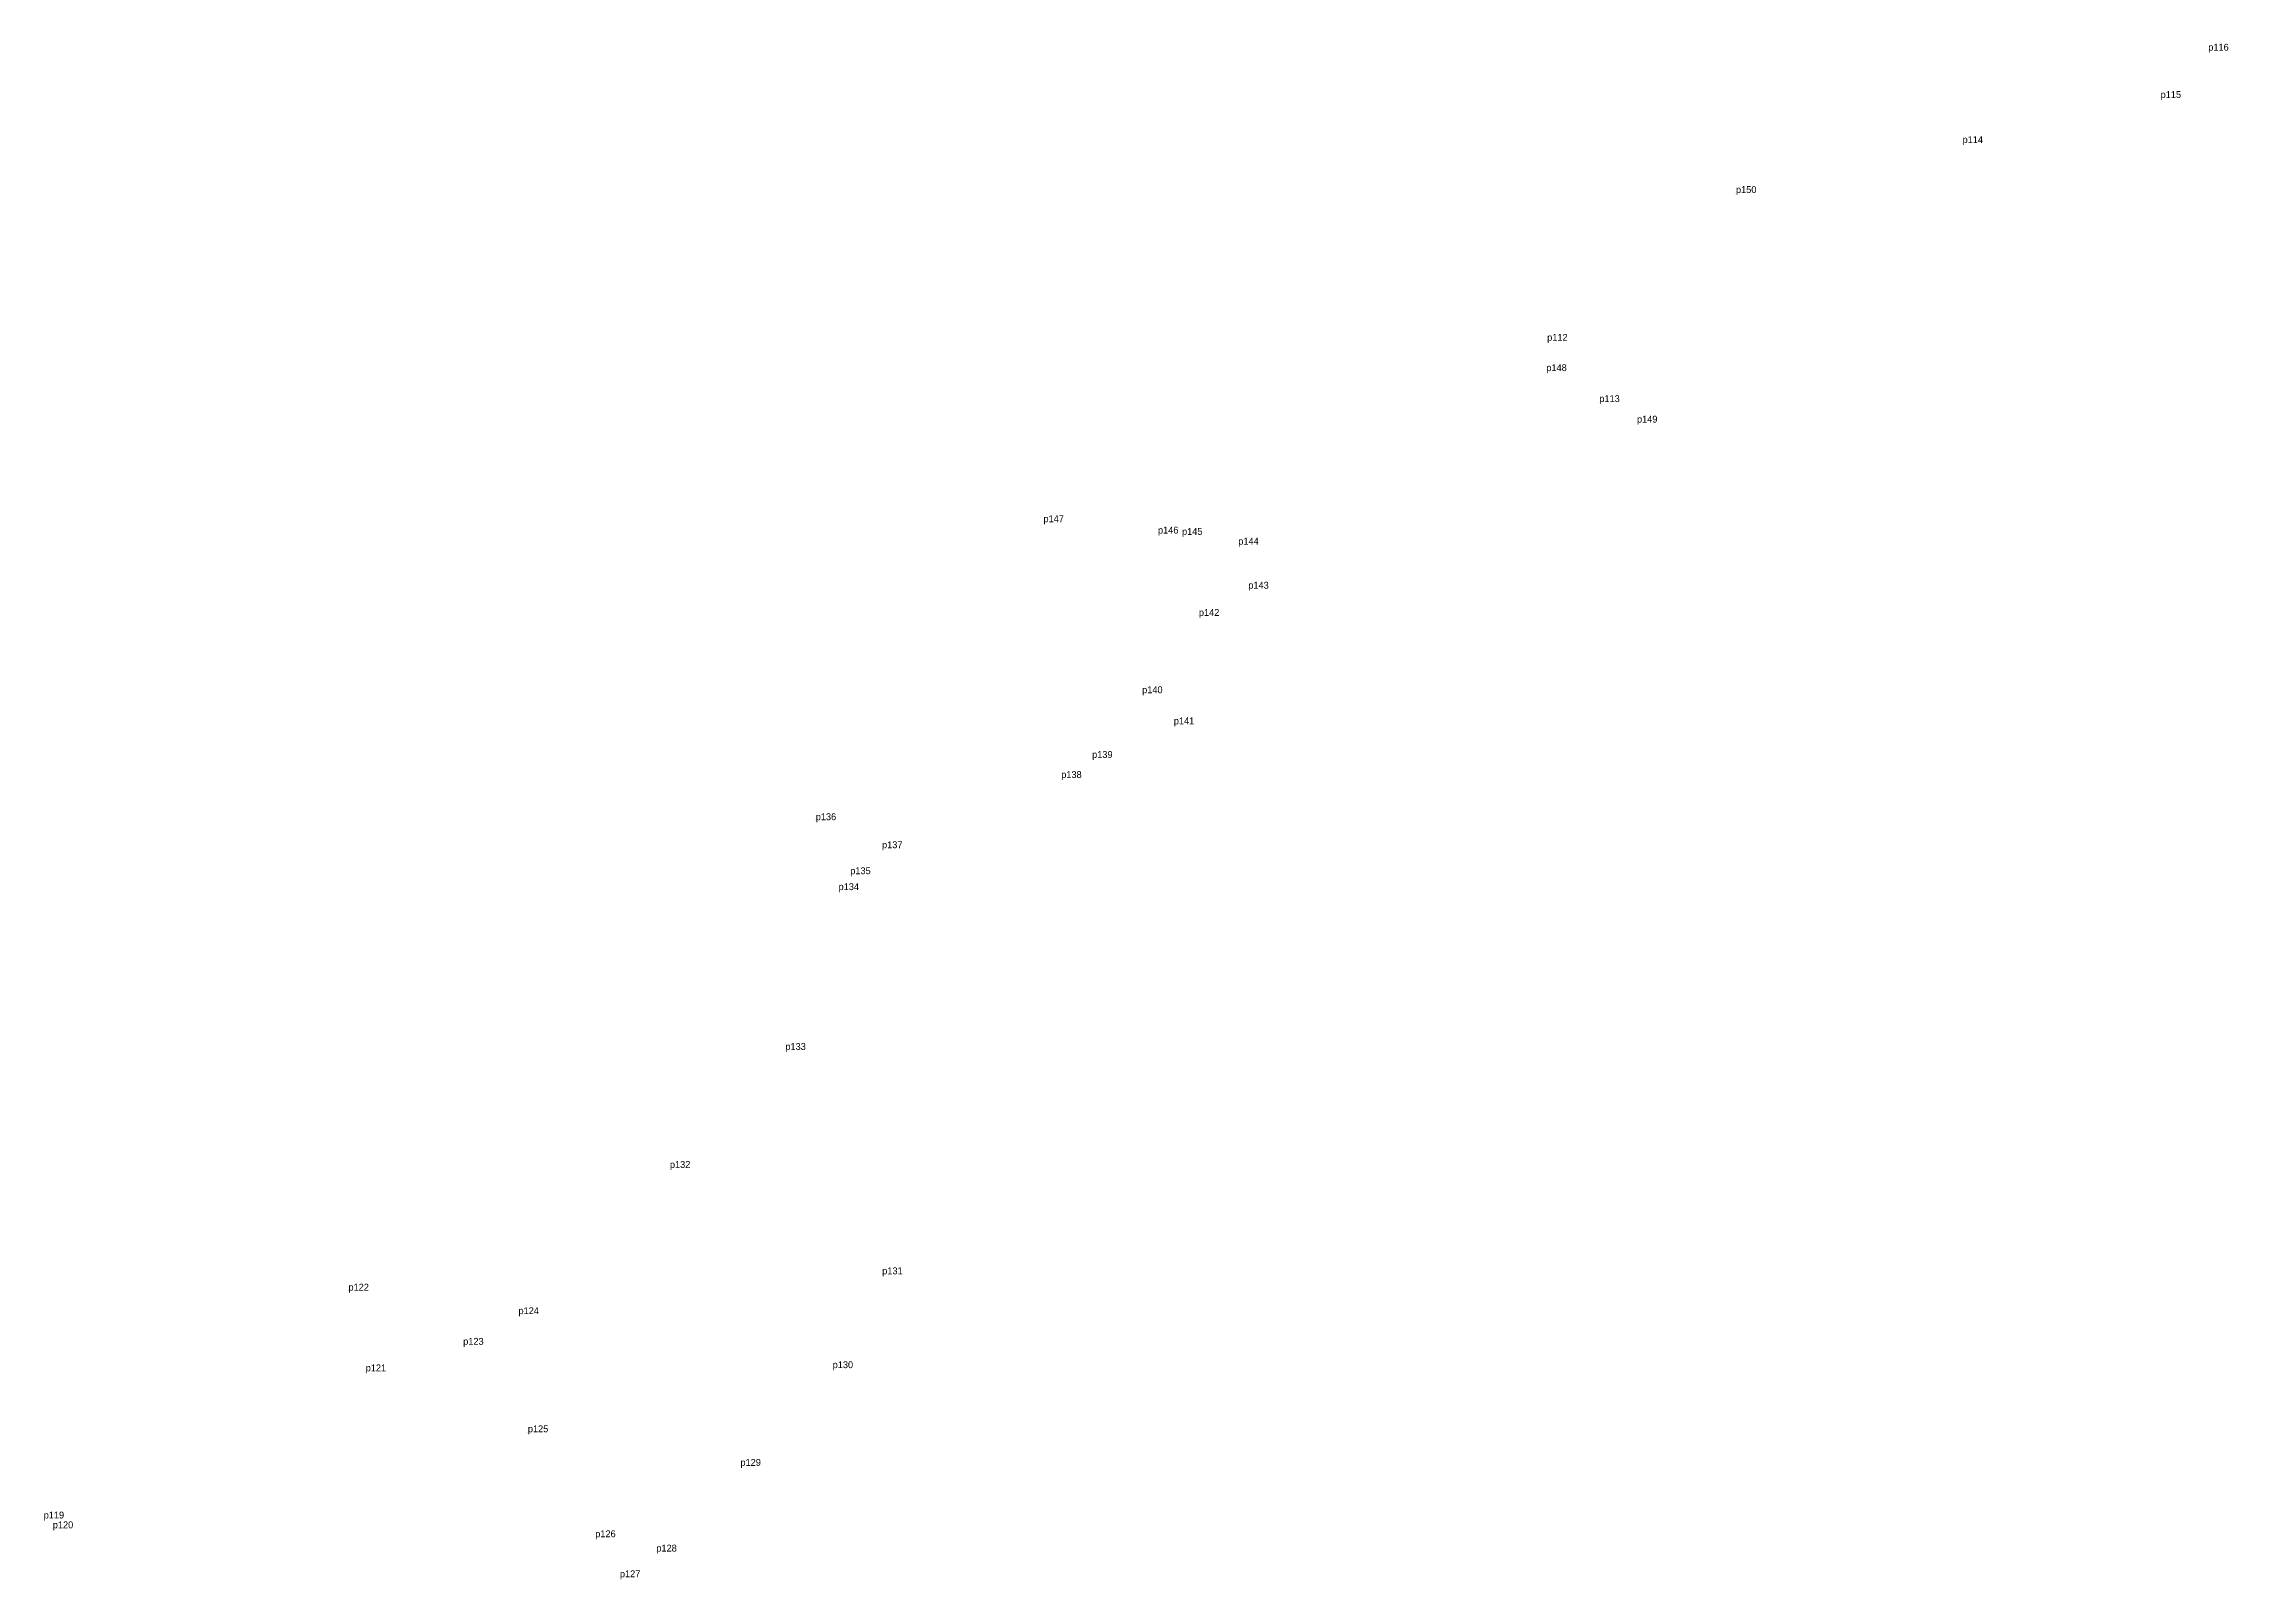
# Model space of a CAD drawing. Extents: x -2 to 54773767, y -1 to 183694297.
# Drawn here: x 545145 to 545718, y 1822788 to 1823190 of the extents above; entities that cross this region are included whole.
import ezdxf

# ---------------------------------------------------------------- set-up
doc = ezdxf.new("R2010")
doc.units = 0
doc.layers.add('Level 12', color=7, linetype='Continuous')
doc.layers.add('Level 7', color=7, linetype='Continuous')

msp = doc.modelspace()

# ---------------------------------------------------------------- texts
at = {"layer": 'Level 12'}
for s, p in [('p116', (545712.865, 1823188.344)), ('p115', (545700.373, 1823175.938)), ('p114', (545648.447, 1823164.123)), ('p150', (545589.035, 1823151.033)), ('p112', (545539.532, 1823112.291)), ('p148', (545539.312, 1823104.343)), ('p113', (545553.204, 1823096.229)), ('p149', (545563.08, 1823090.847)), ('p147', (545407.462, 1823064.741)), ('p146', (545437.492, 1823061.774)), ('p145', (545443.797, 1823061.42)), ('p144', (545458.551, 1823058.855)), ('p143', (545461.176, 1823047.313)), ('p142', (545448.213, 1823040.176)), ('p140', (545433.335, 1823019.914)), ('p141', (545441.637, 1823011.747)), ('p139', (545420.213, 1823002.947)), ('p138', (545412.127, 1822997.681)), ('p136', (545347.763, 1822986.63)), ('p137', (545365.142, 1822979.288)), ('p134', (545353.752, 1822968.298)), ('p135', (545356.805, 1822972.474)), ('p133', (545339.797, 1822926.406)), ('p132', (545309.521, 1822895.474)), ('p131', (545365.183, 1822867.588)), ('p122', (545225.244, 1822863.32)), ('p124', (545269.821, 1822857.146)), ('p123', (545255.325, 1822849.115)), ('p130', (545352.195, 1822842.99)), ('p121', (545229.763, 1822842.164)), ('p125', (545272.277, 1822826.188)), ('p129', (545328.016, 1822817.375)), ('p119', (545145.332, 1822803.58)), ('p120', (545147.72, 1822801.011)), ('p126', (545289.942, 1822798.666)), ('p128', (545305.964, 1822794.905)), ('p127', (545296.409, 1822788.181))]:
    msp.add_text(s, height=1.8, dxfattribs=at).set_placement(p)

# ---------------------------------------------------------------- linework, layer by layer
at = {"layer": 'Level 7'}
for p, q in [((545712.865, 1823188.344), (545712.865, 1823188.344)), ((545700.373, 1823175.938), (545700.373, 1823175.938)), ((545648.447, 1823164.123), (545648.447, 1823164.123)), ((545589.035, 1823151.033), (545589.035, 1823151.033)), ((545539.532, 1823112.291), (545539.532, 1823112.291)), ((545539.312, 1823104.343), (545539.312, 1823104.343)), ((545553.204, 1823096.229), (545553.204, 1823096.229)), ((545563.08, 1823090.847), (545563.08, 1823090.847)), ((545407.462, 1823064.741), (545407.462, 1823064.741)), ((545437.492, 1823061.774), (545437.492, 1823061.774)), ((545443.797, 1823061.42), (545443.797, 1823061.42)), ((545458.551, 1823058.855), (545458.551, 1823058.855)), ((545461.176, 1823047.313), (545461.176, 1823047.313)), ((545448.213, 1823040.176), (545448.213, 1823040.176)), ((545433.335, 1823019.914), (545433.335, 1823019.914)), ((545441.637, 1823011.747), (545441.637, 1823011.747)), ((545420.213, 1823002.947), (545420.213, 1823002.947)), ((545412.127, 1822997.681), (545412.127, 1822997.681)), ((545347.763, 1822986.63), (545347.763, 1822986.63)), ((545365.142, 1822979.288), (545365.142, 1822979.288)), ((545356.805, 1822972.474), (545356.805, 1822972.474)), ((545353.752, 1822968.298), (545353.752, 1822968.298)), ((545339.797, 1822926.406), (545339.797, 1822926.406)), ((545309.521, 1822895.474), (545309.521, 1822895.474)), ((545365.183, 1822867.588), (545365.183, 1822867.588)), ((545225.244, 1822863.32), (545225.244, 1822863.32)), ((545269.821, 1822857.146), (545269.821, 1822857.146)), ((545255.325, 1822849.115), (545255.325, 1822849.115)), ((545229.763, 1822842.164), (545229.763, 1822842.164)), ((545352.195, 1822842.99), (545352.195, 1822842.99)), ((545272.277, 1822826.188), (545272.277, 1822826.188)), ((545328.016, 1822817.375), (545328.016, 1822817.375)), ((545145.332, 1822803.58), (545145.332, 1822803.58)), ((545147.72, 1822801.011), (545147.72, 1822801.011)), ((545289.942, 1822798.666), (545289.942, 1822798.666)), ((545305.964, 1822794.905), (545305.964, 1822794.905)), ((545296.409, 1822788.181), (545296.409, 1822788.181))]:
    msp.add_line(p, q, dxfattribs=at)

msp.set_redraw_order([(e.dxf.handle, doc.entitydb.next_handle()) for e in msp.query("TEXT MTEXT ATTDEF DIMENSION ARC_DIMENSION")])  # texts and dimensions are drawn at this point

doc.saveas('drawing.dxf')
